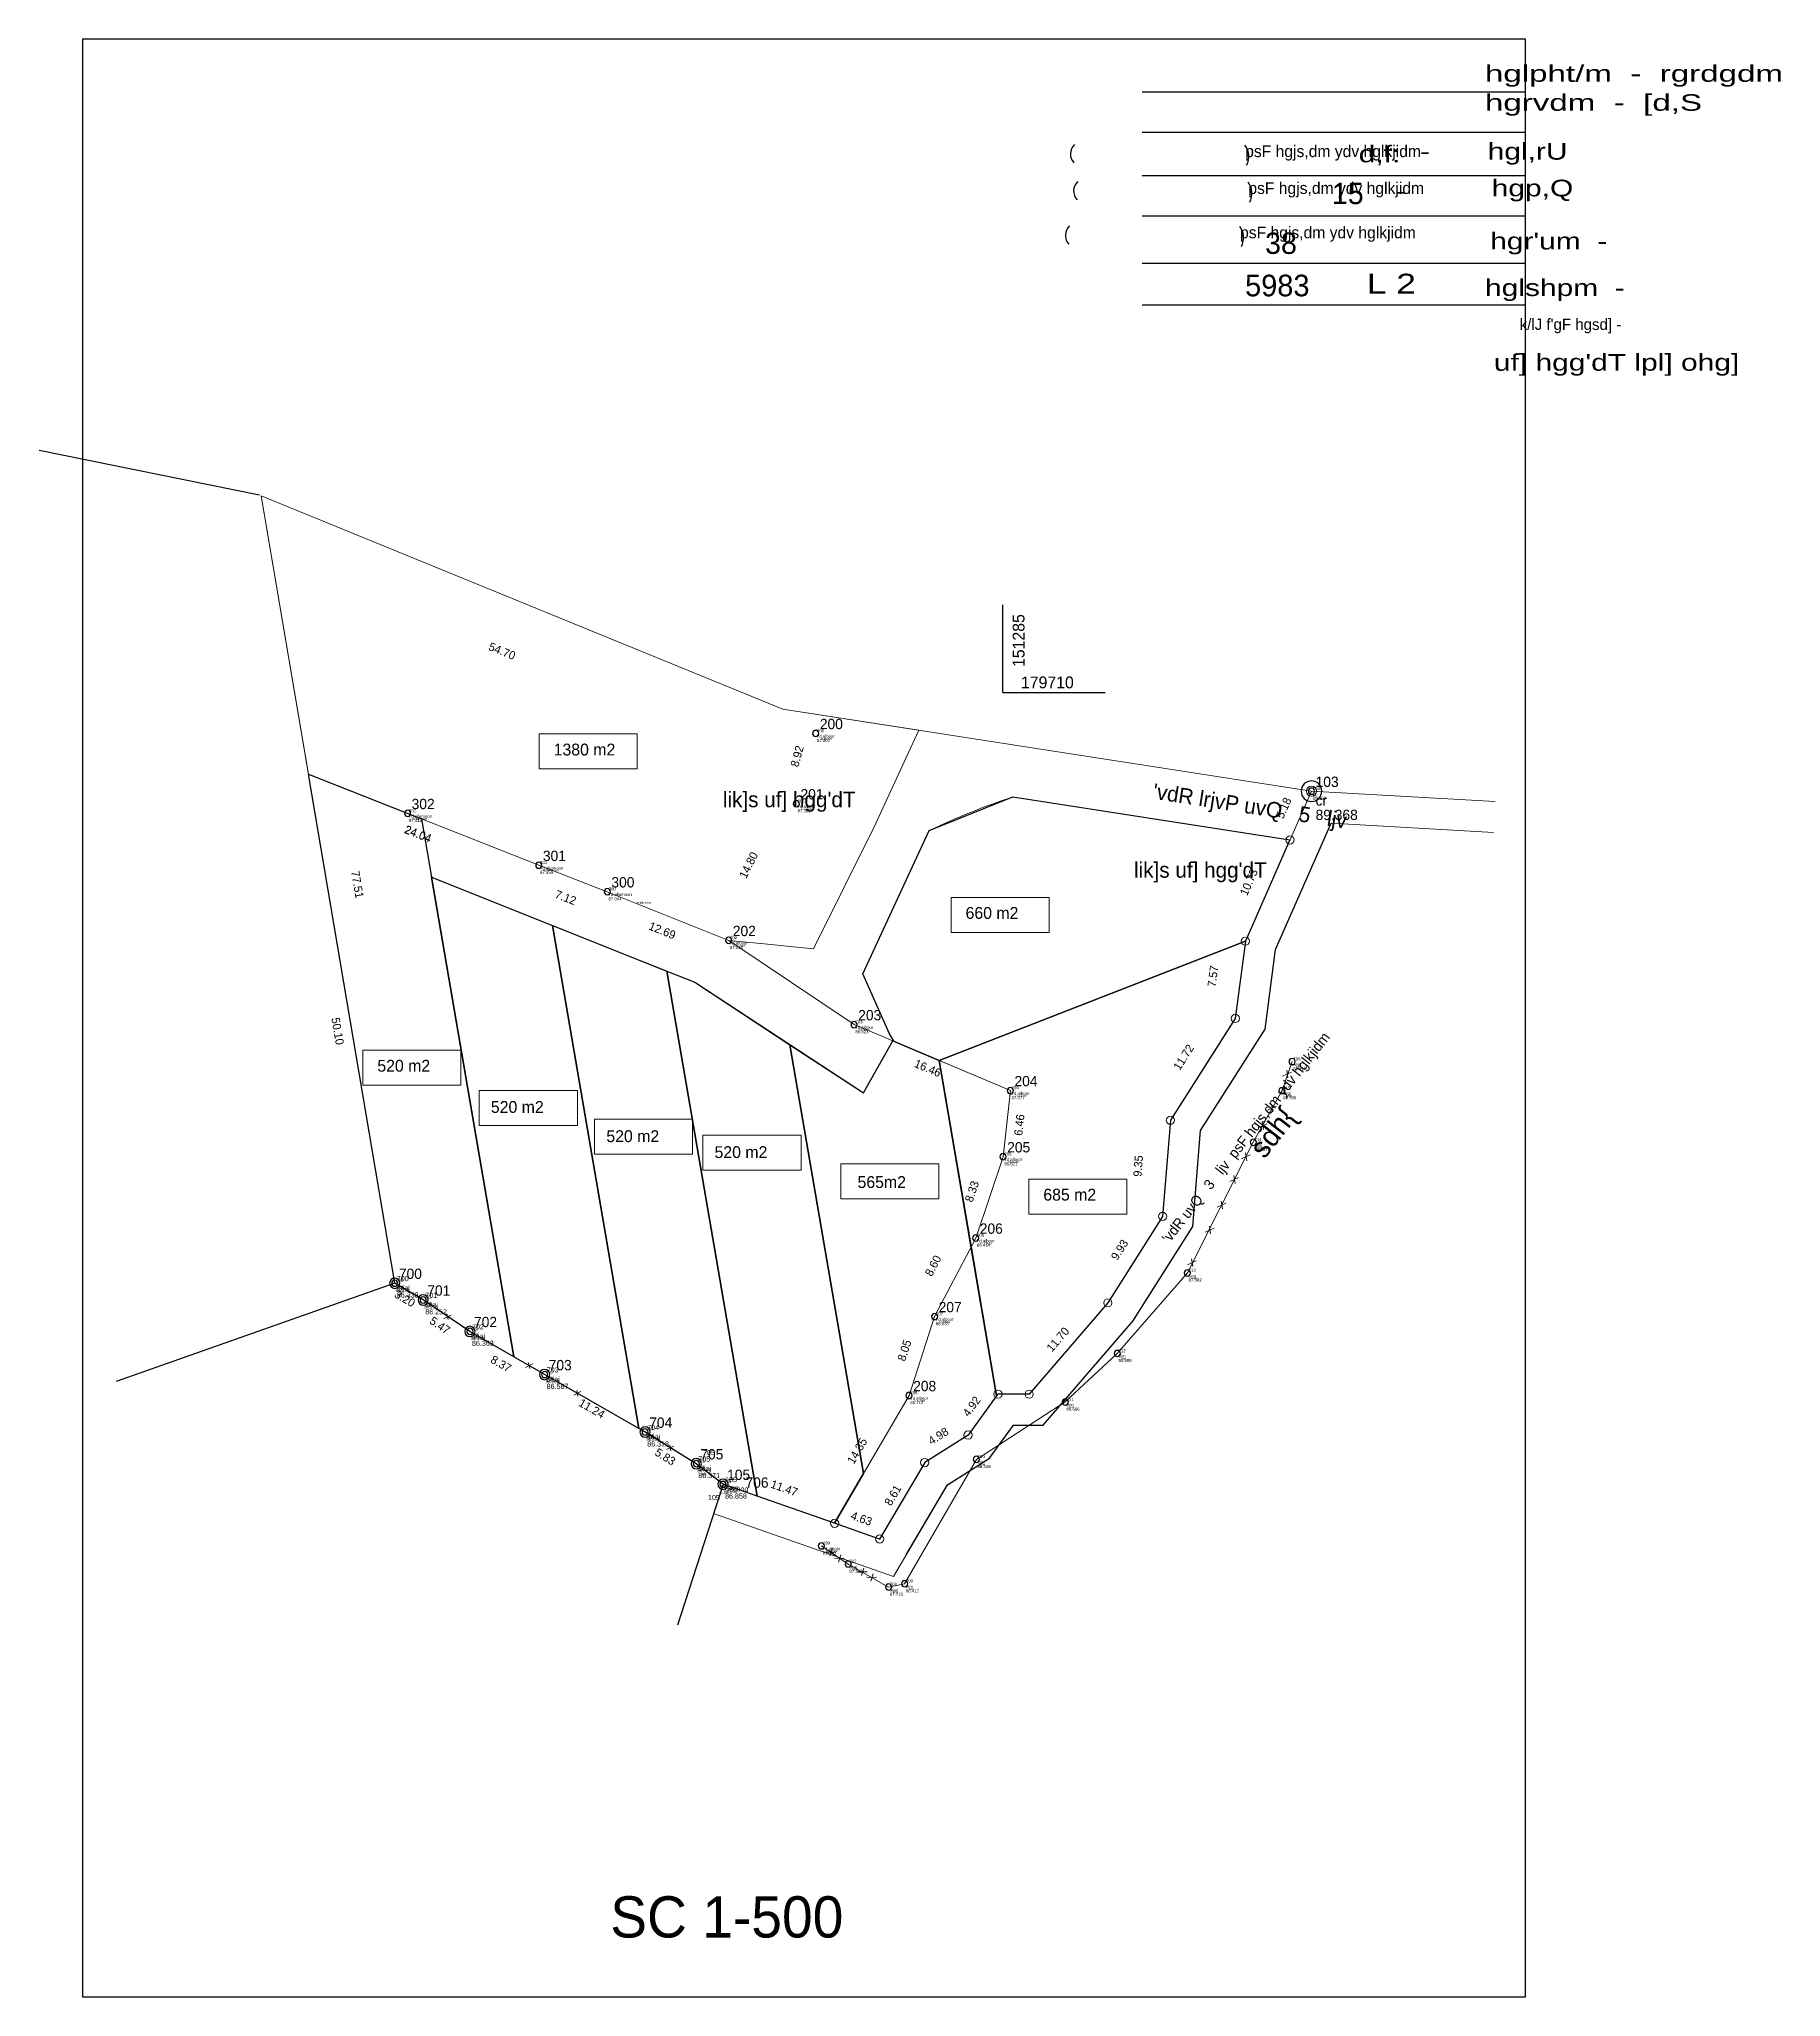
# Model space of a CAD drawing. Header units: millimetres. Extents: x 151191 to 151360, y 179583 to 179773.
import ezdxf

# ---------------------------------------------------------------- set-up
doc = ezdxf.new("R2010")
doc.units = ezdxf.units.MM
doc.layers.get('0').update_dxf_attribs({"linetype": 'CONTINUOUS'})
doc.layers.get('DEFPOINTS').update_dxf_attribs({"linetype": 'CONTINUOUS'})
for name, color, linetype in [('05', 10, 'CONTINUOUS'), ('5azooq', 7, 'CONTINUOUS'), ('7d', 7, 'CONTINUOUS'), ('cr', 7, 'CONTINUOUS'), ('DIM6', 2, 'CONTINUOUS'), ('DOOR', 6, 'CONTINUOUS'), ('EOP', 5, 'CONTINUOUS'), ('HATCH', 3, 'CONTINUOUS'), ('Layer1', 4, 'CONTINUOUS'), ('Point_Codes', 7, 'CONTINUOUS'), ('Point_Names', 7, 'CONTINUOUS'), ('rsm', 7, 'CONTINUOUS'), ('seaj', 7, 'CONTINUOUS'), ('TEXT', 6, 'CONTINUOUS')]:
    doc.layers.add(name, color=color, linetype=linetype)
doc.styles.add('ARAB4', font='arab4.shx')
doc.styles.add('F1', font='f1.shx', dxfattribs={"height": 0.5})
doc.styles.add('MONOTEXT', font='txt')
doc.dimstyles.new('250', dxfattribs={"dimtxt": 0.8, "dimasz": 0.18, "dimexe": 0.18, "dimexo": 0.0625, "dimgap": 0.09, "dimtad": 0, "dimzin": 0, "dimdsep": 46, "dimtxsty": 'Standard', "dimcen": 0.09, "dimse1": 1, "dimse2": 1, "dimsd1": 1, "dimsd2": 1, "dimclrt": 2, "dimazin": 0, "dimtfac": 1, "dimtofl": 0, "dimtmove": 0, "dimatfit": 3, "dimfxl": 1, "dimtolj": 1, "dimtzin": 0, "dimarcsym": 0})

# ---------------------------------------------------------------- blocks, each defined once
blk = doc.blocks.new('CIRCLE', base_point=(100, 100))
at = {"color": 0}
for start, end in [(90, 270), (270, 90)]:
    blk.add_arc((100, 100), 100, start, end, dxfattribs=at)
at = {"flags": 1}
for tag in ['NAME', 'FEATURE_CODE']:
    blk.add_attdef(tag, (0, 0), '', height=1, dxfattribs=at)
blk = doc.blocks.new('*D42')
at = {"layer": 'DEFPOINTS', "color": 0, "transparency": 16777216}
for p in [(151213.03, 179729.1, 89.37), (151211.1, 179724.38), (151263.66, 179708.4, 89.37)]:
    blk.add_point(p, dxfattribs=at)
at = {"layer": 'DIM6', "color": 7, "lineweight": 0, "transparency": 16777216, "insert": (151236.41, 179714.03), "char_height": 0.8, "attachment_point": 5, "rotation": 337.7559}
blk.add_mtext('\\A1;54.70', dxfattribs=at)
blk = doc.blocks.new('*D41')
at = {"layer": 'DEFPOINTS', "color": 0, "transparency": 16777216}
for p in [(151213.03, 179729.1, 89.37), (151226, 179652.69, 89.37), (151228.86, 179653.17)]:
    blk.add_point(p, dxfattribs=at)
at = {"layer": 'DIM6', "color": 7, "lineweight": 0, "transparency": 16777216, "insert": (151222.37, 179691.38), "char_height": 0.8, "attachment_point": 5, "rotation": 279.6346}
blk.add_mtext('\\A1;77.51', dxfattribs=at)
blk = doc.blocks.new('*D37')
at = {"layer": 'DEFPOINTS', "color": 0, "transparency": 16777216}
for p in [(151266.22, 179708.13), (151267.34, 179707.82, 87.02), (151264.96, 179699.23, 87.02)]:
    blk.add_point(p, dxfattribs=at)
at = {"layer": 'DIM6', "color": 7, "lineweight": 0, "transparency": 16777216, "insert": (151265.04, 179703.83), "char_height": 0.8, "attachment_point": 5, "rotation": 74.5806}
blk.add_mtext('\\A1;8.92', dxfattribs=at)
blk = doc.blocks.new('*D36')
at = {"layer": 'DEFPOINTS', "color": 0, "transparency": 16777216}
for p in [(151264.96, 179699.23, 87.02), (151257.05, 179686.63), (151258.4, 179685.96, 87.02)]:
    blk.add_point(p, dxfattribs=at)
at = {"layer": 'DIM6', "color": 7, "lineweight": 0, "transparency": 16777216, "insert": (151260.33, 179693.26), "char_height": 0.8, "attachment_point": 5, "rotation": 63.6768}
blk.add_mtext('\\A1;14.80', dxfattribs=at)
blk = doc.blocks.new('*D35')
at = {"layer": 'DEFPOINTS', "color": 0, "transparency": 16777216}
for p in [(151246.62, 179690.68, 87.02), (151246.06, 179689.28), (151258.4, 179685.96, 87.02)]:
    blk.add_point(p, dxfattribs=at)
at = {"layer": 'DIM6', "color": 7, "lineweight": 0, "transparency": 16777216, "insert": (151251.95, 179686.91), "char_height": 0.8, "attachment_point": 5, "rotation": 338.149}
blk.add_mtext('\\A1;12.69', dxfattribs=at)
blk = doc.blocks.new('*D34')
at = {"layer": 'DEFPOINTS', "color": 0, "transparency": 16777216}
for p in [(151239.97, 179693.25, 87.02), (151239.26, 179691.41), (151246.62, 179690.68, 87.02)]:
    blk.add_point(p, dxfattribs=at)
at = {"layer": 'DIM6', "color": 7, "lineweight": 0, "transparency": 16777216, "insert": (151242.58, 179690.12), "char_height": 0.8, "attachment_point": 5, "rotation": 338.8598}
blk.add_mtext('\\A1;7.12', dxfattribs=at)
blk = doc.blocks.new('*D33')
at = {"layer": 'DEFPOINTS', "color": 0, "transparency": 16777216}
for p in [(151217.62, 179702.08, 87.02), (151217.08, 179700.72), (151239.97, 179693.25, 87.02)]:
    blk.add_point(p, dxfattribs=at)
at = {"layer": 'DIM6', "color": 7, "lineweight": 0, "transparency": 16777216, "insert": (151228.26, 179696.3), "char_height": 0.8, "attachment_point": 5, "rotation": 338.4482}
blk.add_mtext('\\A1;24.04', dxfattribs=at)
blk = doc.blocks.new('*D32')
at = {"layer": 'DEFPOINTS', "color": 0, "transparency": 16777216}
for p in [(151217.62, 179702.08, 87.02), (151239.97, 179693.25, 87.02), (151239.42, 179691.86)]:
    blk.add_point(p, dxfattribs=at)
at = {"layer": 'DIM6', "color": 7, "lineweight": 0, "transparency": 16777216, "insert": (151228.25, 179696.27), "char_height": 0.8, "attachment_point": 5, "rotation": 338.4482}
blk.add_mtext('\\A1;24.04', dxfattribs=at)
blk = doc.blocks.new('*D30')
at = {"layer": 'DEFPOINTS', "color": 0, "transparency": 16777216}
for p in [(151217.62, 179702.08, 87.08), (151226, 179652.69, 87.08), (151224.65, 179652.46)]:
    blk.add_point(p, dxfattribs=at)
at = {"layer": 'DIM6', "color": 7, "lineweight": 0, "transparency": 16777216, "insert": (151220.46, 179677.15), "char_height": 0.8, "attachment_point": 5, "rotation": 279.6346}
blk.add_mtext('\\A1;50.10', dxfattribs=at)
blk = doc.blocks.new('*D28')
at = {"layer": 'DEFPOINTS', "color": 0, "transparency": 16777216}
for p in [(151250.29, 179638.24, 87.08), (151249.76, 179637.38), (151255.25, 179635.17, 87.08)]:
    blk.add_point(p, dxfattribs=at)
at = {"layer": 'DIM6', "color": 7, "lineweight": 0, "transparency": 16777216, "insert": (151252.24, 179635.84), "char_height": 0.8, "attachment_point": 5, "rotation": 328.2519}
blk.add_mtext('\\A1;5.83', dxfattribs=at)
blk = doc.blocks.new('*D27')
at = {"layer": 'DEFPOINTS', "color": 0, "transparency": 16777216}
for p in [(151240.25, 179643.32), (151240.54, 179643.82, 87.08), (151250.29, 179638.24, 87.08)]:
    blk.add_point(p, dxfattribs=at)
at = {"layer": 'DIM6', "color": 7, "lineweight": 0, "transparency": 16777216, "insert": (151245.12, 179640.52), "char_height": 0.8, "attachment_point": 5, "rotation": 330.2084}
blk.add_mtext('\\A1;11.24', dxfattribs=at)
blk = doc.blocks.new('*D26')
at = {"layer": 'DEFPOINTS', "color": 0, "transparency": 16777216}
for p in [(151233.29, 179648.01, 87.08), (151240.54, 179643.82, 87.08), (151239.93, 179642.77)]:
    blk.add_point(p, dxfattribs=at)
at = {"layer": 'DIM6', "color": 7, "lineweight": 0, "transparency": 16777216, "insert": (151236.31, 179644.86), "char_height": 0.8, "attachment_point": 5, "rotation": 329.9979}
blk.add_mtext('\\A1;8.37', dxfattribs=at)
blk = doc.blocks.new('*D25')
at = {"layer": 'DEFPOINTS', "color": 0, "transparency": 16777216}
for p in [(151228.76, 179651.06, 87.08), (151228.11, 179650.11), (151233.29, 179648.01, 87.08)]:
    blk.add_point(p, dxfattribs=at)
at = {"layer": 'DIM6', "color": 7, "lineweight": 0, "transparency": 16777216, "insert": (151230.38, 179648.58), "char_height": 0.8, "attachment_point": 5, "rotation": 326.0252}
blk.add_mtext('\\A1;5.47', dxfattribs=at)
blk = doc.blocks.new('*D24')
at = {"layer": 'DEFPOINTS', "color": 0, "transparency": 16777216}
for p in [(151226, 179652.69, 87.08), (151225.6, 179652.01), (151228.76, 179651.06, 87.08)]:
    blk.add_point(p, dxfattribs=at)
at = {"layer": 'DIM6', "color": 7, "lineweight": 0, "transparency": 16777216, "insert": (151226.98, 179651.19), "char_height": 0.8, "attachment_point": 5, "rotation": 329.4634}
blk.add_mtext('\\A1;3.20', dxfattribs=at)
blk = doc.blocks.new('*D23')
at = {"layer": 'DEFPOINTS', "color": 0, "transparency": 16777216}
for p in [(151258.38, 179634.69), (151257.85, 179633.18), (151268.67, 179629.39)]:
    blk.add_point(p, dxfattribs=at)
at = {"layer": 'DIM6', "color": 7, "lineweight": 0, "transparency": 16777216, "insert": (151263.79, 179632.8), "char_height": 0.8, "attachment_point": 5, "rotation": 340.7107}
blk.add_mtext('\\A1;11.47', dxfattribs=at)
blk = doc.blocks.new('*D22')
at = {"layer": 'DEFPOINTS', "color": 0, "transparency": 16777216}
for p in [(151268.67, 179629.39), (151273.47, 179629.07), (151273.04, 179627.86)]:
    blk.add_point(p, dxfattribs=at)
at = {"layer": 'DIM6', "color": 7, "lineweight": 0, "transparency": 16777216, "insert": (151271.28, 179629.84), "char_height": 0.8, "attachment_point": 5, "rotation": 340.7107}
blk.add_mtext('\\A1;4.63', dxfattribs=at)
blk = doc.blocks.new('*D21')
at = {"layer": 'DEFPOINTS', "color": 0, "transparency": 16777216}
for p in [(151275.9, 179641.79), (151267.25, 179630.21), (151268.67, 179629.39)]:
    blk.add_point(p, dxfattribs=at)
at = {"layer": 'DIM6', "color": 7, "lineweight": 0, "transparency": 16777216, "insert": (151270.87, 179636.41), "char_height": 0.8, "attachment_point": 5, "rotation": 59.771}
blk.add_mtext('\\A1;14.35', dxfattribs=at)
blk = doc.blocks.new('*D20')
at = {"layer": 'DEFPOINTS', "color": 0, "transparency": 16777216}
for p in [(151278.37, 179649.45), (151274.21, 179642.33), (151275.9, 179641.79)]:
    blk.add_point(p, dxfattribs=at)
at = {"layer": 'DIM6', "color": 7, "lineweight": 0, "transparency": 16777216, "insert": (151275.45, 179646.16), "char_height": 0.8, "attachment_point": 5, "rotation": 72.0902}
blk.add_mtext('\\A1;8.05', dxfattribs=at)
blk = doc.blocks.new('*D19')
at = {"layer": 'DEFPOINTS', "color": 0, "transparency": 16777216}
for p in [(151283.42, 179642.72), (151284.52, 179641.92), (151281.63, 179637.94)]:
    blk.add_point(p, dxfattribs=at)
at = {"layer": 'DIM6', "color": 7, "lineweight": 0, "transparency": 16777216, "insert": (151281.97, 179640.73), "char_height": 0.8, "attachment_point": 5, "rotation": 53.9356}
blk.add_mtext('\\A1;4.92', dxfattribs=at)
blk = doc.blocks.new('*D18')
at = {"layer": 'DEFPOINTS', "color": 0, "transparency": 16777216}
for p in [(151281.63, 179637.94), (151276.63, 179636.52), (151277.42, 179635.28)]:
    blk.add_point(p, dxfattribs=at)
at = {"layer": 'DIM6', "color": 7, "lineweight": 0, "transparency": 16777216, "insert": (151278.74, 179637.85), "char_height": 0.8, "attachment_point": 5, "rotation": 32.3597}
blk.add_mtext('\\A1;4.98', dxfattribs=at)
blk = doc.blocks.new('*D17')
at = {"layer": 'DEFPOINTS', "color": 0, "transparency": 16777216}
for p in [(151277.42, 179635.28), (151272.14, 179628.39), (151273.04, 179627.86)]:
    blk.add_point(p, dxfattribs=at)
at = {"layer": 'DIM6', "color": 7, "lineweight": 0, "transparency": 16777216, "insert": (151274.33, 179632.1), "char_height": 0.8, "attachment_point": 5, "rotation": 59.4691}
blk.add_mtext('\\A1;8.61', dxfattribs=at)
blk = doc.blocks.new('*D16')
at = {"layer": 'DEFPOINTS', "color": 0, "transparency": 16777216}
for p in [(151294.16, 179651.67), (151295.19, 179650.78), (151287.55, 179641.92)]:
    blk.add_point(p, dxfattribs=at)
at = {"layer": 'DIM6', "color": 7, "lineweight": 0, "transparency": 16777216, "insert": (151290.34, 179647.23), "char_height": 0.8, "attachment_point": 5, "rotation": 49.2544}
blk.add_mtext('\\A1;11.70', dxfattribs=at)
blk = doc.blocks.new('*D15')
at = {"layer": 'DEFPOINTS', "color": 0, "transparency": 16777216}
for p in [(151298.99, 179660.13), (151300.5, 179659.17), (151295.19, 179650.78)]:
    blk.add_point(p, dxfattribs=at)
at = {"layer": 'DIM6', "color": 7, "lineweight": 0, "transparency": 16777216, "insert": (151296.33, 179655.93), "char_height": 0.8, "attachment_point": 5, "rotation": 57.6569}
blk.add_mtext('\\A1;9.93', dxfattribs=at)
blk = doc.blocks.new('*D14')
at = {"layer": 'DEFPOINTS', "color": 0, "transparency": 16777216}
for p in [(151282.36, 179657.07), (151276.24, 179650.57), (151278.37, 179649.45)]:
    blk.add_point(p, dxfattribs=at)
at = {"layer": 'DIM6', "color": 7, "lineweight": 0, "transparency": 16777216, "insert": (151278.23, 179654.38), "char_height": 0.8, "attachment_point": 5, "rotation": 62.3829}
blk.add_mtext('\\A1;8.60', dxfattribs=at)
blk = doc.blocks.new('*D13')
at = {"layer": 'DEFPOINTS', "color": 0, "transparency": 16777216}
for p in [(151285.02, 179664.96), (151280.67, 179657.64), (151282.36, 179657.07)]:
    blk.add_point(p, dxfattribs=at)
at = {"layer": 'DIM6', "color": 7, "lineweight": 0, "transparency": 16777216, "insert": (151282, 179661.59), "char_height": 0.8, "attachment_point": 5, "rotation": 71.38}
blk.add_mtext('\\A1;8.33', dxfattribs=at)
blk = doc.blocks.new('*D12')
at = {"layer": 'DEFPOINTS', "color": 0, "transparency": 16777216}
for p in [(151301.25, 179668.49), (151297.76, 179659.4), (151300.5, 179659.17)]:
    blk.add_point(p, dxfattribs=at)
at = {"layer": 'DIM6', "color": 7, "lineweight": 0, "transparency": 16777216, "insert": (151298.13, 179664.06), "char_height": 0.8, "attachment_point": 5, "rotation": 85.3844}
blk.add_mtext('\\A1;9.35', dxfattribs=at)
blk = doc.blocks.new('*D11')
at = {"layer": 'DEFPOINTS', "color": 0, "transparency": 16777216}
for p in [(151285.73, 179671.38), (151285.02, 179664.96), (151286.24, 179664.83)]:
    blk.add_point(p, dxfattribs=at)
at = {"layer": 'DIM6', "color": 7, "lineweight": 0, "transparency": 16777216, "insert": (151286.6, 179668.04), "char_height": 0.8, "attachment_point": 5, "rotation": 83.7136}
blk.add_mtext('\\A1;6.46', dxfattribs=at)
blk = doc.blocks.new('*D10')
at = {"layer": 'DEFPOINTS', "color": 0, "transparency": 16777216}
for p in [(151270.57, 179677.79), (151270.13, 179676.75), (151285.73, 179671.38)]:
    blk.add_point(p, dxfattribs=at)
at = {"layer": 'DIM6', "color": 7, "lineweight": 0, "transparency": 16777216, "insert": (151277.71, 179673.55), "char_height": 0.8, "attachment_point": 5, "rotation": 337.1017}
blk.add_mtext('\\A1;16.46', dxfattribs=at)
blk = doc.blocks.new('*D9')
at = {"layer": 'DEFPOINTS', "color": 0, "transparency": 16777216}
for p in [(151305.69, 179679.57), (151307.55, 179678.38), (151301.25, 179668.49)]:
    blk.add_point(p, dxfattribs=at)
at = {"layer": 'DIM6', "color": 7, "lineweight": 0, "transparency": 16777216, "insert": (151302.54, 179674.62), "char_height": 0.8, "attachment_point": 5, "rotation": 57.5132}
blk.add_mtext('\\A1;11.72', dxfattribs=at)
blk = doc.blocks.new('*D6')
at = {"layer": 'DEFPOINTS', "color": 0, "transparency": 16777216}
for p in [(151308.53, 179685.88), (151304.89, 179678.73), (151307.55, 179678.38)]:
    blk.add_point(p, dxfattribs=at)
at = {"layer": 'DIM6', "color": 7, "lineweight": 0, "transparency": 16777216, "insert": (151305.38, 179682.48), "char_height": 0.8, "attachment_point": 5, "rotation": 82.5788}
blk.add_mtext('\\A1;7.57', dxfattribs=at)
blk = doc.blocks.new('*D5')
at = {"layer": 'DEFPOINTS', "color": 0, "transparency": 16777216}
for p in [(151311.04, 179696.5), (151312.86, 179695.7), (151308.53, 179685.88)]:
    blk.add_point(p, dxfattribs=at)
at = {"layer": 'DIM6', "color": 7, "lineweight": 0, "transparency": 16777216, "insert": (151308.87, 179691.6), "char_height": 0.8, "attachment_point": 5, "rotation": 66.2068}
blk.add_mtext('\\A1;10.73', dxfattribs=at)
blk = doc.blocks.new('*D4')
at = {"layer": 'DEFPOINTS', "color": 0, "transparency": 16777216}
for p in [(151313.29, 179701.17), (151314.94, 179700.44), (151312.86, 179695.7)]:
    blk.add_point(p, dxfattribs=at)
at = {"layer": 'DIM6', "color": 7, "lineweight": 0, "transparency": 16777216, "insert": (151312.25, 179698.8), "char_height": 0.8, "attachment_point": 5, "rotation": 66.2068}
blk.add_mtext('\\A1;5.18', dxfattribs=at)

msp = doc.modelspace()

# ---------------------------------------------------------------- linework, layer by layer
at = {"color": 7, "ltscale": 0.2}
for p, q in [((151335.706, 179768.279), (151298.507, 179768.279)), ((151335.706, 179764.353), (151298.507, 179764.353)), ((151335.706, 179760.164), (151298.507, 179760.164)), ((151335.706, 179756.237), (151298.507, 179756.237)), ((151335.706, 179751.655), (151298.507, 179751.655)), ((151335.706, 179747.597), (151298.507, 179747.597))]:
    msp.add_line(p, q, dxfattribs=at)
at = {"color": 7, "lineweight": 0}
msp.add_line((151213.031, 179729.101), (151226.003, 179652.685), dxfattribs=at)
at = {"color": 7, "lineweight": 0, "flags": 128}
msp.add_lwpolyline([(151314.943, 179700.438), (151308.526, 179685.884), (151307.549, 179678.381), (151301.254, 179668.495), (151300.501, 179659.174), (151295.187, 179650.782), (151287.549, 179641.917), (151284.519, 179641.917), (151281.625, 179637.942), (151277.42, 179635.277), (151273.044, 179627.858), (151257.847, 179633.176), (151255.25, 179635.169), (151250.29, 179638.238), (151240.537, 179643.822), (151233.29, 179648.006), (151228.755, 179651.062), (151226.003, 179652.685), (151213.031, 179729.101), (151263.657, 179708.395), (151314.943, 179700.438)], dxfattribs=at)
at = {"layer": '05', "color": 7}
for points, elevation in [([(151212.877, 179729.164), (151191.497, 179733.508)], 89.368), ([(151275.628, 179626.334), (151279.636, 179633.13), (151283.714, 179635.714), (151286.046, 179638.917), (151288.924, 179638.917), (151297.604, 179648.991), (151303.432, 179658.195), (151304.184, 179667.511), (151310.438, 179677.333), (151311.445, 179685.069), (151316.85, 179697.326)], 86.858), ([(151226.003, 179652.685), (151198.956, 179643.136)], 86.338), ([(151257.847, 179633.176), (151253.43, 179619.485)], 86.858)]:
    msp.add_lwpolyline(points, dxfattribs=dict(at, elevation=elevation))
at = {"layer": 'DIM6', "color": 7}
msp.add_line((151228.588, 179697.748, 97.194), (151237.547, 179645.55, -0.61), dxfattribs=at)
at = {"layer": 'DIM6', "color": 7, "lineweight": 0}
for p, q in [((151312.146, 179672.781), (151313.008, 179673.169)), ((151312.55, 179673.363), (151312.664, 179672.615)), ((151310.667, 179669.484), (151311.529, 179669.873)), ((151311.07, 179670.067), (151311.185, 179669.319)), ((151309.759, 179667.758), (151310.621, 179668.146)), ((151310.162, 179668.341), (151310.277, 179667.592)), ((151308.148, 179664.741), (151309.01, 179665.129)), ((151308.551, 179665.324), (151308.666, 179664.575)), ((151307.005, 179662.543), (151307.867, 179662.931)), ((151307.409, 179663.125), (151307.523, 179662.377)), ((151305.778, 179660.053), (151306.64, 179660.442)), ((151306.182, 179660.636), (151306.296, 179659.888)), ((151304.635, 179657.632), (151305.497, 179658.02)), ((151305.039, 179658.215), (151305.153, 179657.466)), ((151302.907, 179654.459), (151303.77, 179654.848)), ((151303.311, 179655.042), (151303.425, 179654.294)), ((151267.812, 179626.581), (151268.758, 179626.559)), ((151268.428, 179626.932), (151268.208, 179626.208)), ((151269.275, 179626.336), (151269.055, 179625.612)), ((151268.659, 179625.985), (151269.605, 179625.963)), ((151270.882, 179624.684), (151271.827, 179624.662)), ((151271.498, 179625.035), (151271.278, 179624.311)), ((151271.809, 179624.144), (151272.754, 179624.122)), ((151272.424, 179624.495), (151272.205, 179623.771))]:
    msp.add_line(p, q, dxfattribs=at)
at = {"layer": 'DIM6', "color": 7, "lineweight": 0, "flags": 128}
for points, elevation in [([(151263.657, 179708.395), (151276.845, 179706.349), (151272.572, 179697.104), (151266.641, 179685.148), (151264.038, 179685.404), (151262.521, 179685.552), (151258.401, 179685.957), (151246.62, 179690.681), (151239.974, 179693.251), (151217.618, 179702.08), (151213.031, 179729.101)], 87.018), ([(151285.728, 179671.383), (151285.021, 179664.963), (151282.362, 179657.071), (151278.375, 179649.45), (151275.898, 179641.787), (151268.673, 179629.387), (151257.847, 179633.176), (151255.25, 179635.169), (151250.29, 179638.238), (151240.537, 179643.822), (151233.29, 179648.006), (151228.755, 179651.062), (151226.003, 179652.685), (151217.618, 179702.08), (151228.588, 179697.748), (151229.556, 179692.106), (151255.115, 179681.887), (151271.474, 179671.156), (151274.31, 179676.206)], 87.077)]:
    msp.add_lwpolyline(points, close=True, dxfattribs=dict(at, elevation=elevation))
at = {"layer": 'DIM6', "color": 7, "lineweight": 0}
for points in [[(151249.53, 179705.989), (151240.002, 179705.989), (151240.002, 179702.591), (151249.53, 179702.591)], [(151289.495, 179690.132), (151279.968, 179690.132), (151279.968, 179686.734), (151289.495, 179686.734)], [(151243.728, 179671.402), (151234.201, 179671.402), (151234.201, 179668.004), (151243.728, 179668.004)], [(151254.891, 179668.618), (151245.363, 179668.618), (151245.363, 179665.22), (151254.891, 179665.22)], [(151278.791, 179664.272), (151269.263, 179664.272), (151269.263, 179660.874), (151278.791, 179660.874)], [(151297.041, 179662.789), (151287.513, 179662.789), (151287.513, 179659.391), (151297.041, 179659.391)]]:
    msp.add_lwpolyline(points, close=True, dxfattribs=at)
at = {"layer": 'DIM6', "color": 7, "flags": 128}
for points, elevation in [([(151226.003, 179652.685), (151217.618, 179702.08), (151228.588, 179697.748), (151237.547, 179645.55), (151233.29, 179648.006), (151228.755, 179651.062)], 87.077), ([(151237.547, 179645.55), (151229.556, 179692.106), (151241.3, 179687.411), (151249.68, 179638.588)], -0.61), ([(151249.68, 179638.588), (151241.3, 179687.411), (151252.412, 179682.968), (151261.156, 179632.018), (151257.847, 179633.176), (151255.25, 179635.169), (151251.547, 179637.461), (151250.646, 179638.018), (151250.256, 179638.257)], -0.61), ([(151261.156, 179632.018), (151252.412, 179682.968), (151255.115, 179681.887), (151264.34, 179675.836), (151271.484, 179634.212), (151268.673, 179629.387), (151261.156, 179632.018)], -0.61)]:
    msp.add_lwpolyline(points, close=True, dxfattribs=dict(at, elevation=elevation))
at = {"layer": 'DIM6', "color": 7, "lineweight": 0, "flags": 128}
msp.add_lwpolyline([(151285.962, 179699.875, 0.0313617), (151277.858, 179696.623), (151271.408, 179682.711), (151272.754, 179679.694), (151274, 179676.901), (151274.461, 179676.142), (151285.728, 179671.383), (151285.021, 179664.963), (151282.362, 179657.071), (151278.375, 179649.45), (151275.898, 179641.787), (151268.673, 179629.387), (151273.044, 179627.858), (151277.42, 179635.277), (151281.625, 179637.942), (151284.519, 179641.917), (151287.549, 179641.917), (151295.187, 179650.782), (151300.501, 179659.174), (151301.254, 179668.495), (151307.549, 179678.381), (151308.526, 179685.884), (151312.855, 179695.702)], format="xyb", close=True, dxfattribs=at)
at = {"layer": 'DIM6', "color": 7, "flags": 128}
for points in [[(151278.807, 179674.306), (151274.461, 179676.142), (151274, 179676.901), (151271.408, 179682.711), (151277.858, 179696.623), (151285.962, 179699.875), (151312.855, 179695.702), (151308.526, 179685.884)], [(151278.807, 179674.306), (151308.526, 179685.884), (151307.549, 179678.381), (151301.254, 179668.495), (151300.501, 179659.174), (151295.187, 179650.782), (151287.549, 179641.917), (151284.519, 179641.917), (151284.396, 179641.747)], [(151268.673, 179629.387), (151271.484, 179634.212), (151264.34, 179675.836), (151271.474, 179671.156), (151274.31, 179676.206), (151278.807, 179674.306), (151281.913, 179656.213), (151284.396, 179641.747), (151281.625, 179637.942), (151277.42, 179635.277), (151273.044, 179627.858)]]:
    msp.add_lwpolyline(points, close=True, dxfattribs=at)
at = {"layer": 'DIM6', "color": 7, "lineweight": 0}
for points, elevation in [([(151232.422, 179675.301), (151222.895, 179675.301), (151222.895, 179671.903), (151232.422, 179671.903)], 87.077), ([(151265.427, 179667.042), (151255.899, 179667.042), (151255.899, 179663.644), (151265.427, 179663.644)], -0.61)]:
    msp.add_lwpolyline(points, close=True, dxfattribs=dict(at, elevation=elevation))
for centre in [(151312.855, 179695.702), (151308.526, 179685.884), (151307.549, 179678.381), (151301.254, 179668.495), (151300.501, 179659.174), (151295.187, 179650.782), (151284.519, 179641.917), (151287.549, 179641.917), (151281.625, 179637.942), (151277.42, 179635.277), (151268.673, 179629.387), (151273.044, 179627.858)]:
    msp.add_circle(centre, 0.4, dxfattribs=at)
at = {"layer": 'DOOR', "color": 7}
for q in [(151285, 179718.531), (151285, 179718.531), (151294.929, 179710), (151294.929, 179710)]:
    msp.add_line((151285, 179710), q, dxfattribs=at)
at = {"layer": 'DOOR', "color": 7, "lineweight": 0}
for p, q in [((151314.943, 179700.438, 86.858), (151332.778, 179699.432)), ((151316.85, 179697.326, 76.751), (151332.609, 179696.437))]:
    msp.add_line(p, q, dxfattribs=at)
at = {"layer": 'DOOR', "color": 7, "lineweight": 0, "flags": 128}
for points, elevation in [([(151217.618, 179702.08), (151239.974, 179693.251), (151246.62, 179690.681), (151258.401, 179685.957), (151270.569, 179677.786), (151285.728, 179671.383), (151285.021, 179664.963), (151282.362, 179657.071), (151278.375, 179649.45), (151275.898, 179641.787), (151268.673, 179629.387)], 87.412), ([(151275.465, 179623.51), (151282.429, 179635.589), (151291.056, 179641.161), (151296.103, 179645.869), (151302.901, 179653.684), (151309.294, 179666.358), (151312.084, 179671.386), (151313.067, 179674.201)], 88.412), ([(151275.465, 179623.51), (151273.918, 179623.197), (151269.992, 179625.421), (151267.394, 179627.192)], 88.412)]:
    msp.add_lwpolyline(points, dxfattribs=dict(at, elevation=elevation))
for points in [[(151316.85, 179697.326), (151311.445, 179685.069), (151310.438, 179677.333), (151304.184, 179667.511), (151303.432, 179658.195), (151297.604, 179648.991), (151288.924, 179638.917), (151286.046, 179638.917), (151283.714, 179635.714), (151279.636, 179633.13), (151274.377, 179624.213), (151256.926, 179630.32)], [(151239.389, 179644.851), (151238.682, 179644.514)], [(151238.982, 179644.963), (151239.1, 179644.411)], [(151244.066, 179642.169), (151243.358, 179641.832)], [(151243.658, 179642.28), (151243.776, 179641.729)], [(151253.087, 179636.868), (151252.38, 179636.53)], [(151252.68, 179636.979), (151252.798, 179636.427)]]:
    msp.add_lwpolyline(points, dxfattribs=at)
at = {"layer": 'DOOR', "color": 7, "lineweight": 0}
for centre, radius in [((151314.943, 179700.438, 89.368), 0.498), ((151257.847, 179633.176, 86.858), 0.272)]:
    msp.add_circle(centre, radius, dxfattribs=at)
at = {"layer": 'EOP', "color": 7, "lineweight": 0, "flags": 128}
for points in [[(151231.456, 179649.595), (151230.749, 179649.257)], [(151231.049, 179649.706), (151231.166, 179649.154)]]:
    msp.add_lwpolyline(points, dxfattribs=at)
at = {"layer": 'HATCH', "color": 7, "linetype": 'Continuous'}
for centre, radius, start, end in [((151292.833, 179762.264), 1.27, 133.47886, 222.31185), ((151307.089, 179762.027), 1.775, 331.49493, 38.2473), ((151293.137, 179758.69), 1.27, 133.47886, 222.31185), ((151307.393, 179758.453), 1.775, 331.49493, 38.2473), ((151292.333, 179754.386), 1.27, 133.47886, 222.31185), ((151306.589, 179754.149), 1.775, 331.49493, 38.2473)]:
    msp.add_arc(centre, radius, start, end, dxfattribs=at)
at = {"layer": 'Layer1', "color": 7, "linetype": 'Continuous'}
msp.add_lwpolyline([(151335.706, 179583.424), (151335.706, 179773.424), (151195.706, 179773.424), (151195.706, 179583.424)], close=True, dxfattribs=at)

# ---------------------------------------------------------------- block references
at = {"layer": '5azooq', "color": 7}
ref = msp.add_blockref('CIRCLE', (151257.847, 179633.176, 86.858), dxfattribs=dict(at, xscale=0.005, yscale=0.005, zscale=0.005))
ref.add_attrib('NAME', '105', (151258.047, 179633.376, 86.858), dxfattribs={"layer": '0', "height": 0.5})
ref.add_attrib('FEATURE_CODE', '5azooq', (151258.047, 179632.476, 86.858), dxfattribs={"layer": '0', "height": 0.5})
ref.add_attrib('ELEVATION', '86.858', (151258.047, 179631.776, 86.858), dxfattribs={"layer": '0', "height": 0.5})
ref = msp.add_blockref('CIRCLE', (151257.847, 179633.176, 86.858), dxfattribs=dict(at, xscale=0.002999999996973202, yscale=0.002999999996973202, zscale=0.003))
ref.add_attrib('NAME', '105', (151257.967, 179633.296, 86.858), dxfattribs={"layer": '0', "height": 0.3})
ref.add_attrib('FEATURE_CODE', '5azooq', (151257.967, 179632.756, 86.858), dxfattribs={"layer": '0', "height": 0.3})
ref.add_attrib('ELEVATION', '86.858', (151257.967, 179632.336, 86.858), dxfattribs={"layer": '0', "height": 0.3})
at = {"layer": '7d', "color": 7}
ref = msp.add_blockref('CIRCLE', (151266.845, 179706.043, 87.802), dxfattribs=dict(at, xscale=0.002999999996973202, yscale=0.002999999996973202, zscale=0.003))
ref.add_attrib('NAME', '200', (151266.965, 179706.163, 87.802), dxfattribs={"layer": '0', "height": 0.3})
ref.add_attrib('FEATURE_CODE', '7d alboor', (151266.965, 179705.623, 87.802), dxfattribs={"layer": '0', "height": 0.3})
ref.add_attrib('ELEVATION', '87.802', (151266.965, 179705.203, 87.802), dxfattribs={"layer": '0', "height": 0.3})
ref = msp.add_blockref('CIRCLE', (151227.239, 179698.28, 87.412), dxfattribs=dict(at, xscale=0.002999999996973202, yscale=0.002999999996973202, zscale=0.003))
ref.add_attrib('NAME', '302', (151227.359, 179698.4, 87.412), dxfattribs={"layer": '0', "height": 0.3})
ref.add_attrib('FEATURE_CODE', '7d allamoon', (151227.359, 179697.86, 87.412), dxfattribs={"layer": '0', "height": 0.3})
ref.add_attrib('ELEVATION', '87.412', (151227.359, 179697.44, 87.412), dxfattribs={"layer": '0', "height": 0.3})
ref = msp.add_blockref('CIRCLE', (151264.965, 179699.225, 87.3), dxfattribs=dict(at, xscale=0.002999999996973202, yscale=0.002999999996973202, zscale=0.003))
ref.add_attrib('NAME', '201', (151265.085, 179699.345, 87.3), dxfattribs={"layer": '0', "height": 0.3})
ref.add_attrib('FEATURE_CODE', '7d alboor', (151265.085, 179698.805, 87.3), dxfattribs={"layer": '0', "height": 0.3})
ref.add_attrib('ELEVATION', '87.300', (151265.085, 179698.385, 87.3), dxfattribs={"layer": '0', "height": 0.3})
ref = msp.add_blockref('CIRCLE', (151239.974, 179693.251, 87.559), dxfattribs=dict(at, xscale=0.002999999996973202, yscale=0.002999999996973202, zscale=0.003))
ref.add_attrib('NAME', '301', (151240.094, 179693.371, 87.559), dxfattribs={"layer": '0', "height": 0.3})
ref.add_attrib('FEATURE_CODE', '7d allamoon', (151240.094, 179692.831, 87.559), dxfattribs={"layer": '0', "height": 0.3})
ref.add_attrib('ELEVATION', '87.559', (151240.094, 179692.411, 87.559), dxfattribs={"layer": '0', "height": 0.3})
ref = msp.add_blockref('CIRCLE', (151246.62, 179690.681, 87.044), dxfattribs=dict(at, xscale=0.002999999996973202, yscale=0.002999999996973202, zscale=0.003))
ref.add_attrib('NAME', '300', (151246.74, 179690.801, 87.044), dxfattribs={"layer": '0', "height": 0.3})
ref.add_attrib('FEATURE_CODE', '7d allamoon', (151246.74, 179690.261, 87.044), dxfattribs={"layer": '0', "height": 0.3})
ref.add_attrib('ELEVATION', '87.044', (151246.74, 179689.841, 87.044), dxfattribs={"layer": '0', "height": 0.3})
ref = msp.add_blockref('CIRCLE', (151258.401, 179685.957, 87.018), dxfattribs=dict(at, xscale=0.002999999996973202, yscale=0.002999999996973202, zscale=0.003))
ref.add_attrib('NAME', '202', (151258.521, 179686.077, 87.018), dxfattribs={"layer": '0', "height": 0.3})
ref.add_attrib('FEATURE_CODE', '7d alboor', (151258.521, 179685.537, 87.018), dxfattribs={"layer": '0', "height": 0.3})
ref.add_attrib('ELEVATION', '87.018', (151258.521, 179685.117, 87.018), dxfattribs={"layer": '0', "height": 0.3})
ref = msp.add_blockref('CIRCLE', (151270.569, 179677.786, 86.623), dxfattribs=dict(at, xscale=0.002999999996973202, yscale=0.002999999996973202, zscale=0.003))
ref.add_attrib('NAME', '203', (151270.689, 179677.906, 86.623), dxfattribs={"layer": '0', "height": 0.3})
ref.add_attrib('FEATURE_CODE', '7d alboor', (151270.689, 179677.366, 86.623), dxfattribs={"layer": '0', "height": 0.3})
ref.add_attrib('ELEVATION', '86.623', (151270.689, 179676.946, 86.623), dxfattribs={"layer": '0', "height": 0.3})
ref = msp.add_blockref('CIRCLE', (151285.728, 179671.383, 87.077), dxfattribs=dict(at, xscale=0.002999999996973202, yscale=0.002999999996973202, zscale=0.003))
ref.add_attrib('NAME', '204', (151285.848, 179671.503, 87.077), dxfattribs={"layer": '0', "height": 0.3})
ref.add_attrib('FEATURE_CODE', '7d alboor', (151285.848, 179670.963, 87.077), dxfattribs={"layer": '0', "height": 0.3})
ref.add_attrib('ELEVATION', '87.077', (151285.848, 179670.543, 87.077), dxfattribs={"layer": '0', "height": 0.3})
ref = msp.add_blockref('CIRCLE', (151285.021, 179664.963, 86.821), dxfattribs=dict(at, xscale=0.002999999996973202, yscale=0.002999999996973202, zscale=0.003))
ref.add_attrib('NAME', '205', (151285.141, 179665.083, 86.821), dxfattribs={"layer": '0', "height": 0.3})
ref.add_attrib('FEATURE_CODE', '7d alboor', (151285.141, 179664.543, 86.821), dxfattribs={"layer": '0', "height": 0.3})
ref.add_attrib('ELEVATION', '86.821', (151285.141, 179664.123, 86.821), dxfattribs={"layer": '0', "height": 0.3})
ref = msp.add_blockref('CIRCLE', (151282.362, 179657.071, 86.414), dxfattribs=dict(at, xscale=0.002999999996973202, yscale=0.002999999996973202, zscale=0.003))
ref.add_attrib('NAME', '206', (151282.482, 179657.191, 86.414), dxfattribs={"layer": '0', "height": 0.3})
ref.add_attrib('FEATURE_CODE', '7d alboor', (151282.482, 179656.651, 86.414), dxfattribs={"layer": '0', "height": 0.3})
ref.add_attrib('ELEVATION', '86.414', (151282.482, 179656.231, 86.414), dxfattribs={"layer": '0', "height": 0.3})
ref = msp.add_blockref('CIRCLE', (151278.375, 179649.45, 86.634), dxfattribs=dict(at, xscale=0.002999999996973202, yscale=0.002999999996973202, zscale=0.003))
ref.add_attrib('NAME', '207', (151278.495, 179649.57, 86.634), dxfattribs={"layer": '0', "height": 0.3})
ref.add_attrib('FEATURE_CODE', '7d alboor', (151278.495, 179649.03, 86.634), dxfattribs={"layer": '0', "height": 0.3})
ref.add_attrib('ELEVATION', '86.634', (151278.495, 179648.61, 86.634), dxfattribs={"layer": '0', "height": 0.3})
ref = msp.add_blockref('CIRCLE', (151275.898, 179641.787, 86.712), dxfattribs=dict(at, xscale=0.002999999996973202, yscale=0.002999999996973202, zscale=0.003))
ref.add_attrib('NAME', '208', (151276.018, 179641.907, 86.712), dxfattribs={"layer": '0', "height": 0.3})
ref.add_attrib('FEATURE_CODE', '7d alboor', (151276.018, 179641.367, 86.712), dxfattribs={"layer": '0', "height": 0.3})
ref.add_attrib('ELEVATION', '86.712', (151276.018, 179640.947, 86.712), dxfattribs={"layer": '0', "height": 0.3})
ref = msp.add_blockref('CIRCLE', (151267.394, 179627.192, 87.04), dxfattribs=dict(at, xscale=0.002999999996973202, yscale=0.002999999996973202, zscale=0.003))
ref.add_attrib('NAME', '209', (151267.514, 179627.312, 87.04), dxfattribs={"layer": '0', "height": 0.3})
ref.add_attrib('FEATURE_CODE', '7d alboor', (151267.514, 179626.772, 87.04), dxfattribs={"layer": '0', "height": 0.3})
ref.add_attrib('ELEVATION', '87.040', (151267.514, 179626.352, 87.04), dxfattribs={"layer": '0', "height": 0.3})
at = {"layer": 'cr', "color": 7}
ref = msp.add_blockref('CIRCLE', (151314.943, 179700.438, 89.368), dxfattribs=dict(at, xscale=0.01, yscale=0.01, zscale=0.01))
ref.add_attrib('NAME', '103', (151315.343, 179700.838, 89.368), dxfattribs={"layer": '0', "height": 1})
ref.add_attrib('FEATURE_CODE', 'cr', (151315.343, 179699.038, 89.368), dxfattribs={"layer": '0', "height": 1})
ref.add_attrib('ELEVATION', '89.368', (151315.343, 179697.638, 89.368), dxfattribs={"layer": '0', "height": 1})
ref = msp.add_blockref('CIRCLE', (151314.943, 179700.438, 89.368), dxfattribs=dict(at, xscale=0.002999999996973202, yscale=0.002999999996973202, zscale=0.003))
ref.add_attrib('NAME', '103', (151315.063, 179700.558, 89.368), dxfattribs={"layer": '0', "height": 0.3})
ref.add_attrib('FEATURE_CODE', 'cr', (151315.063, 179700.018, 89.368), dxfattribs={"layer": '0', "height": 0.3})
ref.add_attrib('ELEVATION', '89.368', (151315.063, 179699.598, 89.368), dxfattribs={"layer": '0', "height": 0.3})
at = {"layer": 'rsm', "color": 7}
ref = msp.add_blockref('CIRCLE', (151296.103, 179645.869, 88.699), dxfattribs=dict(at, xscale=0.002999999996973202, yscale=0.002999999996973202, zscale=0.003))
ref.add_attrib('NAME', '712', (151296.223, 179645.989, 88.699), dxfattribs={"layer": '0', "height": 0.3})
ref.add_attrib('FEATURE_CODE', 'rsm', (151296.223, 179645.449, 88.699), dxfattribs={"layer": '0', "height": 0.3})
ref.add_attrib('ELEVATION', '88.699', (151296.223, 179645.029, 88.699), dxfattribs={"layer": '0', "height": 0.3})
ref = msp.add_blockref('CIRCLE', (151291.056, 179641.161, 88.666), dxfattribs=dict(at, xscale=0.002999999996973202, yscale=0.002999999996973202, zscale=0.003))
ref.add_attrib('NAME', '711', (151291.176, 179641.281, 88.666), dxfattribs={"layer": '0', "height": 0.3})
ref.add_attrib('FEATURE_CODE', 'rsm', (151291.176, 179640.741, 88.666), dxfattribs={"layer": '0', "height": 0.3})
ref.add_attrib('ELEVATION', '88.666', (151291.176, 179640.321, 88.666), dxfattribs={"layer": '0', "height": 0.3})
ref = msp.add_blockref('CIRCLE', (151282.429, 179635.589, 88.348), dxfattribs=dict(at, xscale=0.002999999996973202, yscale=0.002999999996973202, zscale=0.003))
ref.add_attrib('NAME', '710', (151282.549, 179635.709, 88.348), dxfattribs={"layer": '0', "height": 0.3})
ref.add_attrib('FEATURE_CODE', 'rsm', (151282.549, 179635.169, 88.348), dxfattribs={"layer": '0', "height": 0.3})
ref.add_attrib('ELEVATION', '88.348', (151282.549, 179634.749, 88.348), dxfattribs={"layer": '0', "height": 0.3})
ref = msp.add_blockref('CIRCLE', (151275.465, 179623.51, 88.412), dxfattribs=dict(at, xscale=0.002999999996973202, yscale=0.002999999996973202, zscale=0.003))
ref.add_attrib('NAME', '709', (151275.585, 179623.63, 88.412), dxfattribs={"layer": '0', "height": 0.3})
ref.add_attrib('FEATURE_CODE', 'rsm', (151275.585, 179623.09, 88.412), dxfattribs={"layer": '0', "height": 0.3})
ref.add_attrib('ELEVATION', '88.412', (151275.585, 179622.67, 88.412), dxfattribs={"layer": '0', "height": 0.3})
at = {"layer": 'seaj', "color": 7}
ref = msp.add_blockref('CIRCLE', (151313.067, 179674.201, 88.11), dxfattribs=dict(at, xscale=0.002999999996973202, yscale=0.002999999996973202, zscale=0.003))
ref.add_attrib('NAME', '716', (151313.187, 179674.321, 88.11), dxfattribs={"layer": '0', "height": 0.3})
ref.add_attrib('FEATURE_CODE', 'seaj', (151313.187, 179673.781, 88.11), dxfattribs={"layer": '0', "height": 0.3})
ref.add_attrib('ELEVATION', '88.110', (151313.187, 179673.361, 88.11), dxfattribs={"layer": '0', "height": 0.3})
ref = msp.add_blockref('CIRCLE', (151312.084, 179671.386, 88.935), dxfattribs=dict(at, xscale=0.002999999996973202, yscale=0.002999999996973202, zscale=0.003))
ref.add_attrib('NAME', '715', (151312.204, 179671.506, 88.935), dxfattribs={"layer": '0', "height": 0.3})
ref.add_attrib('FEATURE_CODE', 'seaj', (151312.204, 179670.966, 88.935), dxfattribs={"layer": '0', "height": 0.3})
ref.add_attrib('ELEVATION', '88.935', (151312.204, 179670.546, 88.935), dxfattribs={"layer": '0', "height": 0.3})
ref = msp.add_blockref('CIRCLE', (151309.294, 179666.358, 87.837), dxfattribs=dict(at, xscale=0.002999999996973202, yscale=0.002999999996973202, zscale=0.003))
ref.add_attrib('NAME', '714', (151309.414, 179666.478, 87.837), dxfattribs={"layer": '0', "height": 0.3})
ref.add_attrib('FEATURE_CODE', 'seaj', (151309.414, 179665.938, 87.837), dxfattribs={"layer": '0', "height": 0.3})
ref.add_attrib('ELEVATION', '87.837', (151309.414, 179665.518, 87.837), dxfattribs={"layer": '0', "height": 0.3})
ref = msp.add_blockref('CIRCLE', (151226.003, 179652.685, 86.338), dxfattribs=dict(at, xscale=0.005, yscale=0.005, zscale=0.005))
ref.add_attrib('NAME', '700', (151226.203, 179652.885, 86.338), dxfattribs={"layer": '0', "height": 0.5})
ref.add_attrib('FEATURE_CODE', 'seaj', (151226.203, 179651.985, 86.338), dxfattribs={"layer": '0', "height": 0.5})
ref.add_attrib('ELEVATION', '86.338', (151226.203, 179651.285, 86.338), dxfattribs={"layer": '0', "height": 0.5})
ref = msp.add_blockref('CIRCLE', (151226.003, 179652.685, 86.338), dxfattribs=dict(at, xscale=0.002999999996973202, yscale=0.002999999996973202, zscale=0.003))
ref.add_attrib('NAME', '700', (151226.123, 179652.805, 86.338), dxfattribs={"layer": '0', "height": 0.3})
ref.add_attrib('FEATURE_CODE', 'seaj', (151226.123, 179652.265, 86.338), dxfattribs={"layer": '0', "height": 0.3})
ref.add_attrib('ELEVATION', '86.338', (151226.123, 179651.845, 86.338), dxfattribs={"layer": '0', "height": 0.3})
ref = msp.add_blockref('CIRCLE', (151302.901, 179653.684, 87.982), dxfattribs=dict(at, xscale=0.002999999996973202, yscale=0.002999999996973202, zscale=0.003))
ref.add_attrib('NAME', '713', (151303.021, 179653.804, 87.982), dxfattribs={"layer": '0', "height": 0.3})
ref.add_attrib('FEATURE_CODE', 'seaj', (151303.021, 179653.264, 87.982), dxfattribs={"layer": '0', "height": 0.3})
ref.add_attrib('ELEVATION', '87.982', (151303.021, 179652.844, 87.982), dxfattribs={"layer": '0', "height": 0.3})
ref = msp.add_blockref('CIRCLE', (151228.755, 179651.062, 86.252), dxfattribs=dict(at, xscale=0.005, yscale=0.005, zscale=0.005))
ref.add_attrib('NAME', '701', (151228.955, 179651.262, 86.252), dxfattribs={"layer": '0', "height": 0.5})
ref.add_attrib('FEATURE_CODE', 'seaj', (151228.955, 179650.362, 86.252), dxfattribs={"layer": '0', "height": 0.5})
ref.add_attrib('ELEVATION', '86.252', (151228.955, 179649.662, 86.252), dxfattribs={"layer": '0', "height": 0.5})
ref = msp.add_blockref('CIRCLE', (151228.755, 179651.062, 86.252), dxfattribs=dict(at, xscale=0.002999999996973202, yscale=0.002999999996973202, zscale=0.003))
ref.add_attrib('NAME', '701', (151228.875, 179651.182, 86.252), dxfattribs={"layer": '0', "height": 0.3})
ref.add_attrib('FEATURE_CODE', 'seaj', (151228.875, 179650.642, 86.252), dxfattribs={"layer": '0', "height": 0.3})
ref.add_attrib('ELEVATION', '86.252', (151228.875, 179650.222, 86.252), dxfattribs={"layer": '0', "height": 0.3})
ref = msp.add_blockref('CIRCLE', (151233.29, 179648.006, 86.363), dxfattribs=dict(at, xscale=0.005, yscale=0.005, zscale=0.005))
ref.add_attrib('NAME', '702', (151233.49, 179648.206, 86.363), dxfattribs={"layer": '0', "height": 0.5})
ref.add_attrib('FEATURE_CODE', 'seaj', (151233.49, 179647.306, 86.363), dxfattribs={"layer": '0', "height": 0.5})
ref.add_attrib('ELEVATION', '86.363', (151233.49, 179646.606, 86.363), dxfattribs={"layer": '0', "height": 0.5})
ref = msp.add_blockref('CIRCLE', (151233.29, 179648.006, 86.363), dxfattribs=dict(at, xscale=0.002999999996973202, yscale=0.002999999996973202, zscale=0.003))
ref.add_attrib('NAME', '702', (151233.41, 179648.126, 86.363), dxfattribs={"layer": '0', "height": 0.3})
ref.add_attrib('FEATURE_CODE', 'seaj', (151233.41, 179647.586, 86.363), dxfattribs={"layer": '0', "height": 0.3})
ref.add_attrib('ELEVATION', '86.363', (151233.41, 179647.166, 86.363), dxfattribs={"layer": '0', "height": 0.3})
ref = msp.add_blockref('CIRCLE', (151240.537, 179643.822, 86.567), dxfattribs=dict(at, xscale=0.005, yscale=0.005, zscale=0.005))
ref.add_attrib('NAME', '703', (151240.737, 179644.022, 86.567), dxfattribs={"layer": '0', "height": 0.5})
ref.add_attrib('FEATURE_CODE', 'seaj', (151240.737, 179643.122, 86.567), dxfattribs={"layer": '0', "height": 0.5})
ref.add_attrib('ELEVATION', '86.567', (151240.737, 179642.422, 86.567), dxfattribs={"layer": '0', "height": 0.5})
ref = msp.add_blockref('CIRCLE', (151240.537, 179643.822, 86.567), dxfattribs=dict(at, xscale=0.002999999996973202, yscale=0.002999999996973202, zscale=0.003))
ref.add_attrib('NAME', '703', (151240.657, 179643.942, 86.567), dxfattribs={"layer": '0', "height": 0.3})
ref.add_attrib('FEATURE_CODE', 'seaj', (151240.657, 179643.402, 86.567), dxfattribs={"layer": '0', "height": 0.3})
ref.add_attrib('ELEVATION', '86.567', (151240.657, 179642.982, 86.567), dxfattribs={"layer": '0', "height": 0.3})
ref = msp.add_blockref('CIRCLE', (151250.29, 179638.238, 86.318), dxfattribs=dict(at, xscale=0.005, yscale=0.005, zscale=0.005))
ref.add_attrib('NAME', '704', (151250.49, 179638.438, 86.318), dxfattribs={"layer": '0', "height": 0.5})
ref.add_attrib('FEATURE_CODE', 'seaj', (151250.49, 179637.538, 86.318), dxfattribs={"layer": '0', "height": 0.5})
ref.add_attrib('ELEVATION', '86.318', (151250.49, 179636.838, 86.318), dxfattribs={"layer": '0', "height": 0.5})
ref = msp.add_blockref('CIRCLE', (151250.29, 179638.238, 86.318), dxfattribs=dict(at, xscale=0.002999999996973202, yscale=0.002999999996973202, zscale=0.003))
ref.add_attrib('NAME', '704', (151250.41, 179638.358, 86.318), dxfattribs={"layer": '0', "height": 0.3})
ref.add_attrib('FEATURE_CODE', 'seaj', (151250.41, 179637.818, 86.318), dxfattribs={"layer": '0', "height": 0.3})
ref.add_attrib('ELEVATION', '86.318', (151250.41, 179637.398, 86.318), dxfattribs={"layer": '0', "height": 0.3})
ref = msp.add_blockref('CIRCLE', (151255.25, 179635.169, 86.371), dxfattribs=dict(at, xscale=0.005, yscale=0.005, zscale=0.005))
ref.add_attrib('NAME', '705', (151255.45, 179635.369, 86.371), dxfattribs={"layer": '0', "height": 0.5})
ref.add_attrib('FEATURE_CODE', 'seaj', (151255.45, 179634.469, 86.371), dxfattribs={"layer": '0', "height": 0.5})
ref.add_attrib('ELEVATION', '86.371', (151255.45, 179633.769, 86.371), dxfattribs={"layer": '0', "height": 0.5})
ref = msp.add_blockref('CIRCLE', (151255.25, 179635.169, 86.371), dxfattribs=dict(at, xscale=0.002999999996973202, yscale=0.002999999996973202, zscale=0.003))
ref.add_attrib('NAME', '705', (151255.37, 179635.289, 86.371), dxfattribs={"layer": '0', "height": 0.3})
ref.add_attrib('FEATURE_CODE', 'seaj', (151255.37, 179634.749, 86.371), dxfattribs={"layer": '0', "height": 0.3})
ref.add_attrib('ELEVATION', '86.371', (151255.37, 179634.329, 86.371), dxfattribs={"layer": '0', "height": 0.3})
ref = msp.add_blockref('CIRCLE', (151269.992, 179625.421, 87.293), dxfattribs=dict(at, xscale=0.002999999996973202, yscale=0.002999999996973202, zscale=0.003))
ref.add_attrib('NAME', '707', (151270.112, 179625.541, 87.293), dxfattribs={"layer": '0', "height": 0.3})
ref.add_attrib('FEATURE_CODE', 'seaj', (151270.112, 179625.001, 87.293), dxfattribs={"layer": '0', "height": 0.3})
ref.add_attrib('ELEVATION', '87.293', (151270.112, 179624.581, 87.293), dxfattribs={"layer": '0', "height": 0.3})
ref = msp.add_blockref('CIRCLE', (151273.918, 179623.197, 87.719), dxfattribs=dict(at, xscale=0.002999999996973202, yscale=0.002999999996973202, zscale=0.003))
ref.add_attrib('NAME', '708', (151274.038, 179623.317, 87.719), dxfattribs={"layer": '0', "height": 0.3})
ref.add_attrib('FEATURE_CODE', 'seaj', (151274.038, 179622.777, 87.719), dxfattribs={"layer": '0', "height": 0.3})
ref.add_attrib('ELEVATION', '87.719', (151274.038, 179622.357, 87.719), dxfattribs={"layer": '0', "height": 0.3})

# ---------------------------------------------------------------- texts
at = {"color": 7, "ltscale": 0.2, "style": 'ARAB4'}
for s, height, width, p in [('hglpht/m  -  rgrdgdm', 1.6016, 1.5, (151331.769, 179769.286)), ('hgrvdm  -  [d,S', 1.6016, 1.5, (151331.769, 179766.474)), ('d,f:', 1.6227, 1.338618, (151319.526, 179761.472)), ('hgl,rU', 1.6227, 1.338618, (151332.037, 179761.729)), ('  -  ', 1.6227, 1.338618, (151323.873, 179761.729)), ('hgp,Q ', 1.6227, 1.338618, (151332.429, 179758.162)), (' - ', 1.6227, 1.338618, (151322.301, 179757.886)), ("hgr'um  -  ", 1.62269, 1.338618, (151332.279, 179753.018)), ('      L 2', 1.9219, 1.338618, (151314.561, 179748.737)), ('hglshpm  -    ', 1.62269, 1.338618, (151331.78, 179748.494)), ("uf] hgg'dT lpl] ohg]", 1.62269, 1.338618, (151332.64, 179741.244))]:
    msp.add_text(s, height=height, dxfattribs=dict(at, width=width)).set_placement(p)
for s, height, p in [('psF hgjs,dm ydv hglkjidm ', 1.13588, (151308.512, 179761.978)), ('psF hgjs,dm ydv hglkjidm ', 1.13588, (151308.816, 179758.403)), ('psF hgjs,dm ydv hglkjidm ', 1.13588, (151308.012, 179754.099)), ("k/lJ f'gF hgsd] -", 1.092, (151335.145, 179745.205))]:
    msp.add_text(s, height=height, dxfattribs=at).set_placement(p)
at = {"color": 7, "ltscale": 0.2}
for s, height, p in [('15', 2.0698, (151316.928, 179757.415)), ('38', 2.0698, (151310.445, 179752.583)), ('5983', 2.1, (151308.503, 179748.465)), ('SC 1-500', 4.004, (151246.905, 179589.181))]:
    msp.add_text(s, height=height, dxfattribs=at).set_placement(p)
at = {"layer": 'DOOR', "color": 7, "ltscale": 0.2, "style": 'F1'}
for p in [(151257.835, 179698.883), (151297.725, 179692.041)]:
    msp.add_text("lik]s uf] hgg'dT", height=1.5, dxfattribs=at).set_placement(p)
msp.add_text("'vdR lrjvP uvQ   5   ljv", height=1.5, rotation=351.17032, dxfattribs=at).set_placement((151299.476, 179699.72))
at = {"layer": 'Point_Codes', "color": 7, "attachment_point": 1, "style": 'MONOTEXT'}
for s, insert, char_height in [('7d alboor', (151267.245, 179705.643, 87.802), 0.2), ('7d alboor', (151265.365, 179698.825, 87.3), 0.2), ('cr', (151315.343, 179700.038, 89.368), 0.2), ('cr', (151315.343, 179700.038, 89.368), 1), ('7d allamoon', (151227.639, 179697.88, 87.412), 0.2), ('7d allamoon', (151240.374, 179692.851, 87.559), 0.2), ('7d allamoon', (151249.371, 179689.73, 17.409), 0.2), ('7d alboor', (151258.801, 179685.557, 87.018), 0.2), ('7d alboor', (151270.969, 179677.386, 86.623), 0.2), ('seaj', (151313.467, 179673.801, 88.11), 0.2), ('7d alboor', (151286.128, 179670.983, 87.077), 0.2), ('seaj', (151312.484, 179670.986, 88.935), 0.2), ('seaj', (151309.694, 179665.958, 87.837), 0.2), ('7d alboor', (151285.421, 179664.563, 86.821), 0.2), ('7d alboor', (151282.762, 179656.671, 86.414), 0.2), ('seaj', (151303.301, 179653.284, 87.982), 0.2), ('seaj', (151226.403, 179652.285, 86.338), 0.2), ('seaj', (151226.403, 179652.285, 86.338), 0.2), ('seaj', (151229.155, 179650.662, 86.252), 0.2), ('seaj', (151229.155, 179650.662, 86.252), 0.2), ('7d alboor', (151278.775, 179649.05, 86.634), 0.2), ('seaj', (151233.69, 179647.606, 86.363), 0.2), ('seaj', (151233.69, 179647.606, 86.363), 0.2), ('rsm', (151296.503, 179645.469, 88.699), 0.2), ('seaj', (151240.937, 179643.422, 86.567), 0.2), ('seaj', (151240.937, 179643.422, 86.567), 0.2), ('7d alboor', (151276.298, 179641.387, 86.712), 0.2), ('rsm', (151291.456, 179640.761, 88.666), 0.2), ('seaj', (151250.69, 179637.838, 86.318), 0.2), ('seaj', (151250.69, 179637.838, 86.318), 0.2), ('seaj', (151255.65, 179634.769, 86.371), 0.2), ('seaj', (151255.787, 179634.274, 17.274), 0.2), ('rsm', (151282.829, 179635.189, 88.348), 0.2), ('5azooq', (151257.426, 179632.412, 86.858), 0.2), ('5azooq', (151258.247, 179632.776, 86.858), 0.2), ('seaj', (151258.417, 179632.844, 86.654), 0.2), ('seaj', (151258.417, 179632.844, 86.654), 0.2), ('7d alboor', (151267.794, 179626.792, 87.04), 0.2), ('seaj', (151270.392, 179625.021, 87.293), 0.2), ('seaj', (151274.318, 179622.797, 87.719), 0.2), ('rsm', (151275.865, 179623.11, 88.412), 0.2)]:
    msp.add_mtext(s, dxfattribs=dict(at, insert=insert, char_height=char_height))
at = {"layer": 'Point_Names', "color": 7, "attachment_point": 7, "style": 'MONOTEXT'}
for s, insert, char_height, width in [('200', (151267.245, 179706.443, 87.802), 1, 3), ('201', (151265.365, 179699.625, 87.3), 1, 3), ('103', (151315.343, 179700.838, 89.368), 1, 3), ('103', (151315.343, 179700.838, 89.368), 1, 3), ('302', (151227.639, 179698.68, 87.412), 1, 3), ('301', (151240.374, 179693.651, 87.559), 1, 3), ('300', (151247.02, 179691.081, 87.044), 1, 3), ('202', (151258.801, 179686.357, 87.018), 1, 3), ('203', (151270.969, 179678.186, 86.623), 1, 3), ('204', (151286.128, 179671.783, 87.077), 1, 3), ('205', (151285.421, 179665.363, 86.821), 1, 3), ('206', (151282.762, 179657.471, 86.414), 1, 3), ('700', (151226.403, 179653.085, 86.338), 1, 3), ('701', (151229.155, 179651.462, 86.252), 1, 3), ('207', (151278.775, 179649.85, 86.634), 1, 3), ('702', (151233.69, 179648.406, 86.363), 1, 3), ('703', (151240.937, 179644.222, 86.567), 1, 3), ('208', (151276.298, 179642.187, 86.712), 1, 3), ('704', (151250.69, 179638.638, 86.318), 1, 3), ('705', (151255.65, 179635.569, 86.371), 1, 3), ('705', (151255.914, 179635.994, 43.186), 0.5, 1.5), ('105', (151258.247, 179633.576, 86.858), 1, 3), ('706', (151260.032, 179632.825, 86.654), 1, 3), ('105', (151256.391, 179631.624, 86.858), 0.5, 1.5)]:
    msp.add_mtext(s, dxfattribs=dict(at, insert=insert, char_height=char_height, width=width))
at = {"layer": 'TEXT', "color": 7}
msp.add_text('151285', height=1.1492, rotation=90, dxfattribs=at).set_placement((151287.099, 179712.488))
msp.add_text('151285', height=1.1492, rotation=90, dxfattribs=at).set_placement((151287.099, 179712.488))
for s, p in [('179710', (151286.753, 179710.418)), ('179710', (151286.753, 179710.418)), ('1380 m2', (151241.415, 179703.903)), ('660 m2', (151281.381, 179688.046)), ('520 m2', (151224.307, 179673.215, 87.077)), ('520 m2', (151235.325, 179669.213)), ('520 m2', (151246.529, 179666.383)), ('520 m2', (151257.025, 179664.834)), ('565m2', (151270.899, 179661.927)), ('685 m2', (151288.926, 179660.703))]:
    msp.add_text(s, height=1.1492, dxfattribs=at).set_placement(p)
at = {"layer": 'TEXT', "color": 7, "style": 'F1'}
for s, height, p in [("'vdR uvQ   3   ljv  psF hgjs,dm ydv hglkjidm", 1, (151301.127, 179656.499)), ('sdh{', 2, (151310.383, 179664.682))]:
    msp.add_text(s, height=height, rotation=51.96422, dxfattribs=at).set_placement(p)

# ---------------------------------------------------------------- dimensions: what is measured, and where the dimension line sits
at = {"layer": 'DIM6', "color": 7, "lineweight": 0}
for p1, p2, distance, picture, middle in [((151263.657, 179708.395, 89.368), (151213.031, 179729.101, 89.368), 5.1, '*D42', (151236.413, 179714.028)), ((151213.031, 179729.101, 89.368), (151226.003, 179652.685, 89.368), 2.895, '*D41', (151222.372, 179691.378)), ((151264.965, 179699.225, 87.018), (151267.337, 179707.824, 87.018), 1.154, '*D37', (151265.039, 179703.832)), ((151239.974, 179693.251, 87.018), (151217.618, 179702.08, 87.018), 1.465, '*D33', (151228.258, 179696.303)), ((151217.618, 179702.08, 87.018), (151239.974, 179693.251, 87.018), -1.497, '*D32', (151228.247, 179696.273)), ((151217.618, 179702.08, 87.077), (151226.003, 179652.685, 87.077), -1.371, '*D30', (151220.459, 179677.153)), ((151312.855, 179695.702), (151314.943, 179700.438), 1.803, '*D4', (151312.25, 179698.798)), ((151264.965, 179699.225, 87.018), (151258.401, 179685.957, 87.018), -1.51, '*D36', (151260.33, 179693.261)), ((151308.526, 179685.884), (151312.855, 179695.702), 1.988, '*D5', (151308.872, 179691.595)), ((151246.6198, 179690.681, 87.018), (151239.9744, 179693.2506, 87.018), 1.9766, '*D34', (151242.5842, 179690.1222)), ((151258.401, 179685.957, 87.018), (151246.62, 179690.681, 87.018), 1.514, '*D35', (151251.947, 179686.914)), ((151308.526, 179685.884), (151307.549, 179678.381), -2.676, '*D6', (151305.383, 179682.479)), ((151301.254, 179668.495), (151307.549, 179678.381), 2.206, '*D9', (151302.541, 179674.623)), ((151285.728, 179671.383), (151270.569, 179677.786), 1.12, '*D10', (151277.713, 179673.553)), ((151285.728, 179671.383), (151285.021, 179664.963), 1.228, '*D11', (151286.595, 179668.039)), ((151301.254, 179668.495), (151300.501, 179659.174), -2.755, '*D12', (151298.131, 179664.056)), ((151285.021, 179664.963), (151282.362, 179657.071), -1.788, '*D13', (151281.997, 179661.588)), ((151295.187, 179650.782), (151300.501, 179659.174), 1.787, '*D15', (151296.335, 179655.934)), ((151282.362, 179657.071), (151278.375, 179649.45), -2.408, '*D14', (151278.234, 179654.377)), ((151228.7554, 179651.062, 87.0766), (151226.0035, 179652.6854, 87.0766), 0.7894, '*D24', (151226.9784, 179651.1938)), ((151233.29, 179648.006, 87.077), (151228.755, 179651.062, 87.077), 1.148, '*D25', (151230.381, 179648.583)), ((151287.549, 179641.917), (151295.187, 179650.782), 1.354, '*D16', (151290.343, 179647.233)), ((151278.375, 179649.45), (151275.898, 179641.787), -1.77, '*D20', (151275.452, 179646.163)), ((151233.29, 179648.006, 87.077), (151240.537, 179643.822, 87.077), -1.215, '*D26', (151236.306, 179644.862)), ((151250.29, 179638.238, 87.077), (151240.537, 179643.822, 87.077), 0.584, '*D27', (151245.124, 179640.523)), ((151275.898, 179641.787), (151268.673, 179629.387), -1.642, '*D21', (151270.867, 179636.414)), ((151281.625, 179637.942), (151284.519, 179641.917), 1.363, '*D19', (151281.971, 179640.732)), ((151255.25, 179635.169, 87.077), (151250.29, 179638.238, 87.077), 1.01, '*D28', (151252.239, 179635.844)), ((151281.625, 179637.942), (151277.42, 179635.277), -1.47, '*D18', (151278.735, 179637.852)), ((151268.673, 179629.387), (151257.847, 179633.176), -1.608, '*D23', (151263.791, 179632.8)), ((151277.42, 179635.277), (151273.044, 179627.858), -1.043, '*D17', (151274.333, 179632.098)), ((151268.673, 179629.387), (151273.044, 179627.858), 1.288, '*D22', (151271.284, 179629.838))]:
    dim = msp.add_aligned_dim(p1=p1, p2=p2, distance=distance, dimstyle='250', override={"dimclrt": 7}, dxfattribs=at)
    dim.commit()
    dim.dimension.update_dxf_attribs({"geometry": picture, "text_midpoint": middle})

doc.saveas('drawing.dxf')
